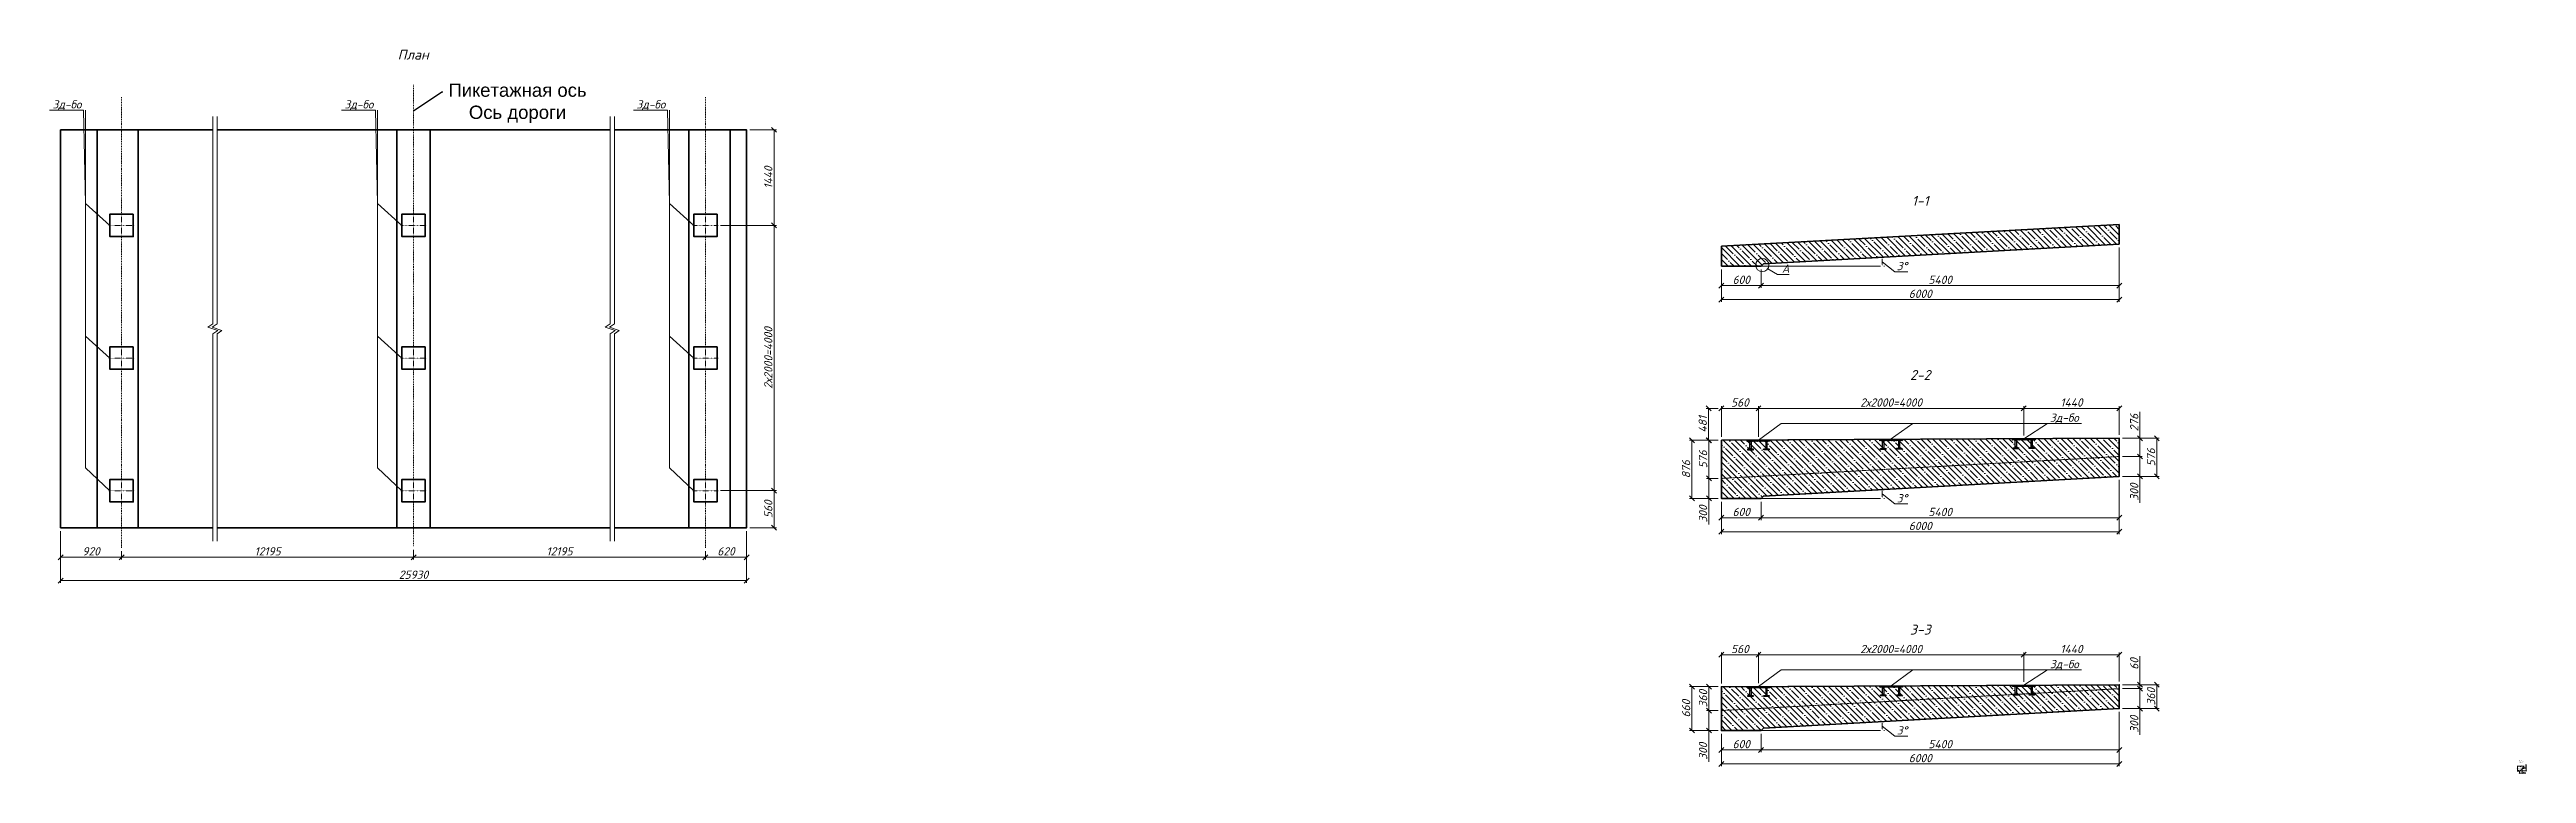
# Model space of a CAD drawing. Header units: millimetres. Extents: x -2273229 to 69798, y -750941 to 41219.
# Drawn here: x 31259 to 68611, y 13207 to 24120 of the extents above; entities that cross this region are included whole.
import ezdxf
from ezdxf import colors
from ezdxf.entities.mleader import LeaderData, LeaderLine
from ezdxf.math import Vec2, Vec3

# ---------------------------------------------------------------- set-up
doc = ezdxf.new("R2010")
doc.units = ezdxf.units.MM
doc.set_wipeout_variables(frame=1)
doc.linetypes.add('DASHDOT', pattern=[25.4, 12.7, -6.35, 0, -6.35])
doc.linetypes.add('DASHED', pattern=[19.05, 12.7, -6.35])
for name, color, linetype, lineweight in [('$ Слои конструкции $', 7, 'Continuous', 35), ('$Выноски', 5, 'Continuous', 13), ('$Оси', 1, 'DASHDOT', 13), ('$Пунктир', 3, 'DASHED', 13), ('$Размеры', 5, 'Continuous', 13), ('$Слои конструкции', 7, 'Continuous', 35), ('$Тонкие', 8, 'Continuous', 13)]:
    doc.layers.add(name, color=color, linetype=linetype, lineweight=lineweight)
doc.styles.add('@ТРАНСПРОЕКТ', font='isocpeur.ttf', dxfattribs={"oblique": 15})
doc.styles.get("Standard").update_dxf_attribs({"font": 'arial.ttf'})
doc.styles.add('ТРАНСПРОЕКТ', font='isocpeur.ttf', dxfattribs={"oblique": 15, "height": 2.5})
doc.dimstyles.new('@TN  1-5', dxfattribs={"dimscale": 5, "dimtxt": 2.5, "dimasz": 1.5, "dimexe": 0.7, "dimexo": 1, "dimgap": 0.5, "dimtad": 1, "dimdec": 0, "dimzin": 0, "dimdsep": 46, "dimtxsty": '@ТРАНСПРОЕКТ', "dimblk": 'OBLIQUE', "dimcen": 0, "dimclrd": 256, "dimclre": 256, "dimclrt": 256, "dimaunit": 1, "dimadec": 3, "dimazin": 0, "dimtfac": 1, "dimtdec": 0, "dimtofl": 0, "dimtmove": 0, "dimatfit": 3, "dimfxl": 1, "dimtolj": 1, "dimtzin": 0, "dimlwd": 13, "dimlwe": 13, "dimarcsym": 0})
doc.dimstyles.new('@TN  1-50', dxfattribs={"dimscale": 50, "dimtxt": 2.5, "dimasz": 1.5, "dimexe": 0.7, "dimexo": 1, "dimgap": 0.5, "dimtad": 1, "dimdec": 0, "dimzin": 0, "dimdsep": 46, "dimtxsty": '@ТРАНСПРОЕКТ', "dimblk": 'OBLIQUE', "dimcen": 0, "dimclrd": 5, "dimclre": 5, "dimclrt": 5, "dimaunit": 1, "dimadec": 3, "dimazin": 0, "dimtfac": 1, "dimtdec": 0, "dimtofl": 0, "dimtmove": 0, "dimatfit": 3, "dimfxl": 1, "dimtolj": 1, "dimtzin": 0, "dimlwd": 13, "dimlwe": 13, "dimarcsym": 0})
pattern_1 = [(135, (-2273229.15, -750941.33), (-88.3883476, -88.3883476), []), (135, (-2273229.15, -750852.94), (-88.3883476, -88.3883476), [156.25, -31.25, 0, -31.25])]

msp = doc.modelspace()

# ---------------------------------------------------------------- texts
at = {"layer": '$Выноски', "attachment_point": 5, "style": '@ТРАНСПРОЕКТ'}
for s, width, insert, char_height in [('План', 3776.125, (36742.7, 24044.2), 150), ('1-1', 1423.914, (59469.2, 21838.8), 150), ('2-2', 1423.914, (59469.2, 19213.7), 150), ('3-3', 1423.914, (59469.2, 15375.4), 150), ('Узел А\\PМ1:5', 345.17, (68527.8, 13384.6), 15)]:
    msp.add_mtext_dynamic_manual_height_columns(s, width=width, gutter_width=12.5, heights=[0], dxfattribs=dict(at, insert=insert, char_height=char_height))

# ---------------------------------------------------------------- blocks, each defined once
blk = doc.blocks.new('_Oblique')
at = {"color": 0, "linetype": 'ByBlock', "lineweight": -2}
blk.add_line((-0.5, -0.5), (0.5, 0.5), dxfattribs=at)
blk = doc.blocks.new('*D105')
at = {"layer": '$Размеры', "color": 5, "linetype": 'Continuous', "lineweight": 13, "transparency": 16777216}
for p, q in [((56420, 14155), (56247, 14155)), ((56420, 13854), (56247, 13854)), ((56282, 14155), (56282, 13854)), ((56282, 13854), (56282, 13380))]:
    blk.add_line(p, q, dxfattribs=at)
at = {"layer": 'Defpoints', "color": 0, "transparency": 16777216}
for p in [(56282, 14155), (56470, 14155), (56470, 13854)]:
    blk.add_point(p, dxfattribs=at)
at = {"layer": '$Размеры', "color": 5, "lineweight": 13, "transparency": 16777216, "xscale": 75, "yscale": 75, "zscale": 75}
for p, rotation in [((56282, 14155), 90), ((56282, 13854), 270)]:
    blk.add_blockref('_Oblique', p, dxfattribs=dict(at, rotation=rotation))
at = {"layer": '$Размеры', "color": 5, "transparency": 16777216, "insert": (56194, 13541), "char_height": 125, "attachment_point": 5, "rotation": 90, "style": '@ТРАНСПРОЕКТ'}
blk.add_mtext('\\A1;300', dxfattribs=at)
blk = doc.blocks.new('*D106')
at = {"layer": '$Размеры', "color": 5, "linetype": 'Continuous', "lineweight": 13, "transparency": 16777216}
for p, q in [((56420, 14515), (56247, 14515)), ((56282, 14515), (56282, 14155)), ((56420, 14155), (56247, 14155))]:
    blk.add_line(p, q, dxfattribs=at)
at = {"layer": 'Defpoints', "color": 0, "transparency": 16777216}
for p in [(56470, 14515), (56282, 14155), (56470, 14155)]:
    blk.add_point(p, dxfattribs=at)
at = {"layer": '$Размеры', "color": 5, "lineweight": 13, "transparency": 16777216, "xscale": 75, "yscale": 75, "zscale": 75}
for p, rotation in [((56282, 14515), 90), ((56282, 14155), 270)]:
    blk.add_blockref('_Oblique', p, dxfattribs=dict(at, rotation=rotation))
at = {"layer": '$Размеры', "color": 5, "transparency": 16777216, "insert": (56194, 14335), "char_height": 125, "attachment_point": 5, "rotation": 90, "style": '@ТРАНСПРОЕКТ'}
blk.add_mtext('\\A1;360', dxfattribs=at)
blk = doc.blocks.new('*D107')
at = {"layer": '$Размеры', "color": 5, "linetype": 'Continuous', "lineweight": 13, "transparency": 16777216}
for p, q in [((62520, 14485), (62818, 14485)), ((62783, 14485), (62783, 14184)), ((62520, 14184), (62818, 14184)), ((62783, 14184), (62783, 13788))]:
    blk.add_line(p, q, dxfattribs=at)
at = {"layer": 'Defpoints', "color": 0, "transparency": 16777216}
for p in [(62470, 14485), (62783, 14485), (62470, 14184)]:
    blk.add_point(p, dxfattribs=at)
at = {"layer": '$Размеры', "color": 5, "lineweight": 13, "transparency": 16777216, "xscale": 75, "yscale": 75, "zscale": 75}
for p, rotation in [((62783, 14485), 90), ((62783, 14184), 270)]:
    blk.add_blockref('_Oblique', p, dxfattribs=dict(at, rotation=rotation))
at = {"layer": '$Размеры', "color": 5, "transparency": 16777216, "insert": (62696, 13949), "char_height": 125, "attachment_point": 5, "rotation": 90, "style": '@ТРАНСПРОЕКТ'}
blk.add_mtext('\\A1;300', dxfattribs=at)
blk = doc.blocks.new('*D108')
at = {"layer": '$Размеры', "color": 5, "linetype": 'Continuous', "lineweight": 13, "transparency": 16777216}
for p, q in [((62783, 14545), (62783, 14974)), ((62520, 14545), (62818, 14545)), ((62520, 14485), (62818, 14485)), ((62783, 14485), (62783, 14545))]:
    blk.add_line(p, q, dxfattribs=at)
at = {"layer": 'Defpoints', "color": 0, "transparency": 16777216}
for p in [(62470, 14545), (62470, 14485), (62783, 14485)]:
    blk.add_point(p, dxfattribs=at)
at = {"layer": '$Размеры', "color": 5, "lineweight": 13, "transparency": 16777216, "xscale": 75, "yscale": 75, "zscale": 75}
for p, rotation in [((62783, 14545), 90), ((62783, 14485), 270)]:
    blk.add_blockref('_Oblique', p, dxfattribs=dict(at, rotation=rotation))
at = {"layer": '$Размеры', "color": 5, "transparency": 16777216, "insert": (62696, 14858), "char_height": 125, "attachment_point": 5, "rotation": 90, "style": '@ТРАНСПРОЕКТ'}
blk.add_mtext('\\A1;60', dxfattribs=at)
blk = doc.blocks.new('*D123')
at = {"layer": '$Размеры', "color": 5, "linetype": 'Continuous', "lineweight": 13, "transparency": 16777216}
for p, q in [((56470, 13804), (56470, 13526)), ((56470, 13561), (57070, 13561)), ((57070, 13804), (57070, 13526))]:
    blk.add_line(p, q, dxfattribs=at)
at = {"layer": 'Defpoints', "color": 0, "transparency": 16777216}
for p in [(56470, 13854), (57070, 13854), (57070, 13561)]:
    blk.add_point(p, dxfattribs=at)
at = {"layer": '$Размеры', "color": 5, "lineweight": 13, "transparency": 16777216, "xscale": 75, "yscale": 75, "zscale": 75, "rotation": 180}
blk.add_blockref('_Oblique', (56470, 13561), dxfattribs=at)
at = {"layer": '$Размеры', "color": 5, "lineweight": 13, "transparency": 16777216, "xscale": 75, "yscale": 75, "zscale": 75}
blk.add_blockref('_Oblique', (57070, 13561), dxfattribs=at)
at = {"layer": '$Размеры', "color": 5, "transparency": 16777216, "insert": (56770, 13649), "char_height": 125, "attachment_point": 5, "style": '@ТРАНСПРОЕКТ'}
blk.add_mtext('\\A1;600', dxfattribs=at)
blk = doc.blocks.new('*D124')
at = {"layer": '$Размеры', "color": 5, "linetype": 'Continuous', "lineweight": 13, "transparency": 16777216}
for p, q in [((62470, 14134), (62470, 13526)), ((57070, 13804), (57070, 13526)), ((57070, 13561), (62470, 13561))]:
    blk.add_line(p, q, dxfattribs=at)
at = {"layer": 'Defpoints', "color": 0, "transparency": 16777216}
for p in [(57070, 13854), (62470, 14184), (62470, 13561)]:
    blk.add_point(p, dxfattribs=at)
at = {"layer": '$Размеры', "color": 5, "lineweight": 13, "transparency": 16777216, "xscale": 75, "yscale": 75, "zscale": 75, "rotation": 180}
blk.add_blockref('_Oblique', (57070, 13561), dxfattribs=at)
at = {"layer": '$Размеры', "color": 5, "lineweight": 13, "transparency": 16777216, "xscale": 75, "yscale": 75, "zscale": 75}
blk.add_blockref('_Oblique', (62470, 13561), dxfattribs=at)
at = {"layer": '$Размеры', "color": 5, "transparency": 16777216, "insert": (59770, 13649), "char_height": 125, "attachment_point": 5, "style": '@ТРАНСПРОЕКТ'}
blk.add_mtext('\\A1;5400', dxfattribs=at)
blk = doc.blocks.new('*D125')
at = {"layer": '$Размеры', "color": 5, "linetype": 'Continuous', "lineweight": 13, "transparency": 16777216}
for p, q in [((62470, 14134), (62470, 13316)), ((56470, 13804), (56470, 13316)), ((56470, 13351), (62470, 13351))]:
    blk.add_line(p, q, dxfattribs=at)
at = {"layer": 'Defpoints', "color": 0, "transparency": 16777216}
for p in [(56470, 13854), (62470, 14184), (62470, 13351)]:
    blk.add_point(p, dxfattribs=at)
at = {"layer": '$Размеры', "color": 5, "lineweight": 13, "transparency": 16777216, "xscale": 75, "yscale": 75, "zscale": 75, "rotation": 180}
blk.add_blockref('_Oblique', (56470, 13351), dxfattribs=at)
at = {"layer": '$Размеры', "color": 5, "lineweight": 13, "transparency": 16777216, "xscale": 75, "yscale": 75, "zscale": 75}
blk.add_blockref('_Oblique', (62470, 13351), dxfattribs=at)
at = {"layer": '$Размеры', "color": 5, "transparency": 16777216, "insert": (59470, 13438), "char_height": 125, "attachment_point": 5, "style": '@ТРАНСПРОЕКТ'}
blk.add_mtext('\\A1;6000', dxfattribs=at)
blk = doc.blocks.new('*D127')
at = {"layer": '$Размеры', "linetype": 'Continuous', "lineweight": 13, "transparency": 16777216}
for p, q in [((68505, 13240), (68505, 13207)), ((68505, 13210), (68545, 13210)), ((68545, 13280), (68545, 13207)), ((68545, 13210), (68603, 13210))]:
    blk.add_line(p, q, dxfattribs=at)
at = {"layer": 'Defpoints', "color": 0, "transparency": 16777216}
for p in [(68505, 13245), (68505, 13210), (68545, 13285)]:
    blk.add_point(p, dxfattribs=at)
at = {"layer": '$Размеры', "lineweight": 13, "transparency": 16777216, "xscale": 7.5, "yscale": 7.5, "zscale": 7.5, "rotation": 180}
blk.add_blockref('_Oblique', (68505, 13210), dxfattribs=at)
at = {"layer": '$Размеры', "lineweight": 13, "transparency": 16777216, "xscale": 7.5, "yscale": 7.5, "zscale": 7.5}
blk.add_blockref('_Oblique', (68545, 13210), dxfattribs=at)
at = {"layer": '$Размеры', "transparency": 16777216, "insert": (68578, 13220), "char_height": 12.5, "attachment_point": 5, "style": '@ТРАНСПРОЕКТ'}
blk.add_mtext('\\A1;35(28)', dxfattribs=at)
blk = doc.blocks.new('*D128')
at = {"layer": '$Размеры', "linetype": 'Continuous', "lineweight": 13, "transparency": 16777216}
for p, q in [((68510, 13245), (68611, 13245)), ((68550, 13285), (68611, 13285)), ((68607, 13285), (68607, 13343)), ((68607, 13245), (68607, 13285))]:
    blk.add_line(p, q, dxfattribs=at)
at = {"layer": 'Defpoints', "color": 0, "transparency": 16777216}
for p in [(68505, 13245), (68545, 13285), (68607, 13285)]:
    blk.add_point(p, dxfattribs=at)
at = {"layer": '$Размеры', "lineweight": 13, "transparency": 16777216, "xscale": 7.5, "yscale": 7.5, "zscale": 7.5}
for p, rotation in [((68607, 13285), 90), ((68607, 13245), 270)]:
    blk.add_blockref('_Oblique', p, dxfattribs=dict(at, rotation=rotation))
at = {"layer": '$Размеры', "transparency": 16777216, "insert": (68597, 13318), "char_height": 12.5, "attachment_point": 5, "rotation": 90, "style": '@ТРАНСПРОЕКТ'}
blk.add_mtext('\\A1;35(28)', dxfattribs=at)
blk = doc.blocks.new('ыргх')
h = blk.add_hatch()
h.set_pattern_fill('ANSI32', color=256, scale=50, angle=-90)
h.set_pattern_definition([(315, (-3155349.951, -724303.105), (13.25825215, 13.25825215), []), (315, (-3155349.951, -724311.943), (13.25825215, 13.25825215), [])])
h.paths.add_polyline_path([(170, 0), (-170, 0), (-170, -20), (170, -20)])
at = {"layer": '$Пунктир'}
for points in [[(-131, 0), (-109, 0), (-109, -20), (-131, -20)], [(109, 0), (131, 0), (131, -20), (109, -20)]]:
    blk.add_lwpolyline(points, close=True, dxfattribs=at)
at = {"ltscale": 0.25}
for points in [[(-170, 0), (170, 0), (170, -20), (-170, -20)], [(-160, -134), (-80, -134), (-80, -150), (-160, -150)], [(-131, -134), (-131, -20), (-109, -20), (-109, -134)], [(80, -134), (160, -134), (160, -150), (80, -150)], [(131, -134), (131, -20), (109, -20), (109, -134)]]:
    blk.add_lwpolyline(points, close=True, dxfattribs=at)
blk = doc.blocks.new('*D145')
at = {"layer": '$Размеры', "color": 5, "linetype": 'Continuous', "lineweight": 13, "transparency": 16777216}
for p, q in [((56420, 14515), (55990, 14515)), ((56025, 13854), (56025, 14515)), ((56420, 13854), (55990, 13854))]:
    blk.add_line(p, q, dxfattribs=at)
at = {"layer": 'Defpoints', "color": 0, "transparency": 16777216}
for p in [(56025, 14515), (56470, 14515), (56470, 13854)]:
    blk.add_point(p, dxfattribs=at)
at = {"layer": '$Размеры', "color": 5, "lineweight": 13, "transparency": 16777216, "xscale": 75, "yscale": 75, "zscale": 75}
for p, rotation in [((56025, 14515), 90), ((56025, 13854), 270)]:
    blk.add_blockref('_Oblique', p, dxfattribs=dict(at, rotation=rotation))
at = {"layer": '$Размеры', "color": 5, "transparency": 16777216, "insert": (55938, 14184), "char_height": 125, "attachment_point": 5, "rotation": 90, "style": '@ТРАНСПРОЕКТ'}
blk.add_mtext('\\A1;660', dxfattribs=at)
blk = doc.blocks.new('*D146')
at = {"layer": '$Размеры', "color": 5, "linetype": 'Continuous', "lineweight": 13, "transparency": 16777216}
for p, q in [((62518, 14545), (63072, 14545)), ((63037, 14184), (63037, 14545)), ((62520, 14184), (63072, 14184))]:
    blk.add_line(p, q, dxfattribs=at)
at = {"layer": 'Defpoints', "color": 0, "transparency": 16777216}
for p in [(62468, 14545), (63037, 14545), (62470, 14184)]:
    blk.add_point(p, dxfattribs=at)
at = {"layer": '$Размеры', "color": 5, "lineweight": 13, "transparency": 16777216, "xscale": 75, "yscale": 75, "zscale": 75}
for p, rotation in [((63037, 14545), 90), ((63037, 14184), 270)]:
    blk.add_blockref('_Oblique', p, dxfattribs=dict(at, rotation=rotation))
at = {"layer": '$Размеры', "color": 5, "transparency": 16777216, "insert": (62950, 14364), "char_height": 125, "attachment_point": 5, "rotation": 90, "style": '@ТРАНСПРОЕКТ'}
blk.add_mtext('\\A1;360', dxfattribs=at)
blk = doc.blocks.new('*D148')
at = {"layer": '$Размеры', "color": 5, "linetype": 'Continuous', "lineweight": 13, "transparency": 16777216}
for p, q in [((56470, 14565), (56470, 15031)), ((56470, 14996), (57030, 14996)), ((57030, 14567), (57030, 15031))]:
    blk.add_line(p, q, dxfattribs=at)
at = {"layer": 'Defpoints', "color": 0, "transparency": 16777216}
for p in [(57030, 14996), (56470, 14515), (57030, 14517)]:
    blk.add_point(p, dxfattribs=at)
at = {"layer": '$Размеры', "color": 5, "lineweight": 13, "transparency": 16777216, "xscale": 75, "yscale": 75, "zscale": 75, "rotation": 180}
blk.add_blockref('_Oblique', (56470, 14996), dxfattribs=at)
at = {"layer": '$Размеры', "color": 5, "lineweight": 13, "transparency": 16777216, "xscale": 75, "yscale": 75, "zscale": 75}
blk.add_blockref('_Oblique', (57030, 14996), dxfattribs=at)
at = {"layer": '$Размеры', "color": 5, "transparency": 16777216, "insert": (56750, 15083), "char_height": 125, "attachment_point": 5, "style": '@ТРАНСПРОЕКТ'}
blk.add_mtext('\\A1;560', dxfattribs=at)
blk = doc.blocks.new('*D149')
at = {"layer": '$Размеры', "color": 5, "linetype": 'Continuous', "lineweight": 13, "transparency": 16777216}
for p, q in [((57030, 14567), (57030, 15031)), ((57030, 14996), (61030, 14996)), ((61030, 14587), (61030, 15031))]:
    blk.add_line(p, q, dxfattribs=at)
at = {"layer": 'Defpoints', "color": 0, "transparency": 16777216}
for p in [(61030, 14996), (57030, 14517), (61030, 14537)]:
    blk.add_point(p, dxfattribs=at)
at = {"layer": '$Размеры', "color": 5, "lineweight": 13, "transparency": 16777216, "xscale": 75, "yscale": 75, "zscale": 75, "rotation": 180}
blk.add_blockref('_Oblique', (57030, 14996), dxfattribs=at)
at = {"layer": '$Размеры', "color": 5, "lineweight": 13, "transparency": 16777216, "xscale": 75, "yscale": 75, "zscale": 75}
blk.add_blockref('_Oblique', (61030, 14996), dxfattribs=at)
at = {"layer": '$Размеры', "color": 5, "transparency": 16777216, "insert": (59030, 15083), "char_height": 125, "attachment_point": 5, "style": '@ТРАНСПРОЕКТ'}
blk.add_mtext('\\A1;2х2000=4000', dxfattribs=at)
blk = doc.blocks.new('*D150')
at = {"layer": '$Размеры', "color": 5, "linetype": 'Continuous', "lineweight": 13, "transparency": 16777216}
for p, q in [((61030, 14587), (61030, 15031)), ((61030, 14996), (62470, 14996)), ((62470, 14595), (62470, 15031))]:
    blk.add_line(p, q, dxfattribs=at)
at = {"layer": 'Defpoints', "color": 0, "transparency": 16777216}
for p in [(62470, 14996), (61030, 14537), (62470, 14545)]:
    blk.add_point(p, dxfattribs=at)
at = {"layer": '$Размеры', "color": 5, "lineweight": 13, "transparency": 16777216, "xscale": 75, "yscale": 75, "zscale": 75, "rotation": 180}
blk.add_blockref('_Oblique', (61030, 14996), dxfattribs=at)
at = {"layer": '$Размеры', "color": 5, "lineweight": 13, "transparency": 16777216, "xscale": 75, "yscale": 75, "zscale": 75}
blk.add_blockref('_Oblique', (62470, 14996), dxfattribs=at)
at = {"layer": '$Размеры', "color": 5, "transparency": 16777216, "insert": (61750, 15083), "char_height": 125, "attachment_point": 5, "style": '@ТРАНСПРОЕКТ'}
blk.add_mtext('\\A1;1440', dxfattribs=at)
blk = doc.blocks.new('_NONE')
blk = doc.blocks.new('*D162')
at = {"layer": '$Размеры', "color": 5, "linetype": 'Continuous', "lineweight": 13, "transparency": 16777216}
for p, q in [((58895, 13921), (59085, 13769)), ((58920, 13854), (58931, 13854)), ((59085, 13769), (59281, 13769))]:
    blk.add_line(p, q, dxfattribs=at)
blk.add_arc((56470, 13854), 2426, 0.5905, 2.5576, dxfattribs=at)
at = {"layer": '$Размеры', "color": 5, "transparency": 16777216}
for points in [[(58889, 13962), (58897, 13963), (58892, 13987)], [(58900, 13879), (58891, 13879), (58896, 13854)]]:
    blk.add_solid(points, dxfattribs=at)
at = {"layer": 'Defpoints', "color": 0, "transparency": 16777216}
for p in [(57070, 13854), (57105, 13889), (58870, 13854), (58894, 13943), (62470, 14184)]:
    blk.add_point(p, dxfattribs=at)
at = {"layer": '$Размеры', "color": 5, "transparency": 16777216, "insert": (59195, 13856), "char_height": 125, "attachment_point": 5, "style": '@ТРАНСПРОЕКТ'}
blk.add_mtext('\\A1;3°', dxfattribs=at)
blk = doc.blocks.new('*D102')
at = {"layer": '$Выноски', "color": 5, "linetype": 'Continuous', "lineweight": 13, "transparency": 16777216}
for p, q in [((31425, 16860), (31425, 16080)), ((41770, 16860), (41770, 16080)), ((31425, 16115), (41770, 16115))]:
    blk.add_line(p, q, dxfattribs=at)
at = {"layer": 'Defpoints', "color": 0, "transparency": 16777216}
for p in [(31425, 16910), (41770, 16910), (41770, 16115)]:
    blk.add_point(p, dxfattribs=at)
at = {"layer": '$Выноски', "color": 5, "lineweight": 13, "transparency": 16777216, "xscale": 75, "yscale": 75, "zscale": 75, "rotation": 180}
blk.add_blockref('_Oblique', (31425, 16115), dxfattribs=at)
at = {"layer": '$Выноски', "color": 5, "lineweight": 13, "transparency": 16777216, "xscale": 75, "yscale": 75, "zscale": 75}
blk.add_blockref('_Oblique', (41770, 16115), dxfattribs=at)
at = {"layer": '$Выноски', "color": 5, "transparency": 16777216, "insert": (36748, 16203), "char_height": 125, "attachment_point": 5, "style": '@ТРАНСПРОЕКТ'}
blk.add_mtext('\\A1;25930\\P', dxfattribs=at)
blk = doc.blocks.new('*D103')
at = {"layer": '$Размеры', "color": 5, "linetype": 'Continuous', "lineweight": 13, "transparency": 16777216}
for p, q in [((56420, 17655), (56247, 17655)), ((56282, 17655), (56282, 17354)), ((56420, 17354), (56247, 17354)), ((56282, 17354), (56282, 16958))]:
    blk.add_line(p, q, dxfattribs=at)
at = {"layer": 'Defpoints', "color": 0, "transparency": 16777216}
for p in [(56282, 17655), (56470, 17655), (56470, 17354)]:
    blk.add_point(p, dxfattribs=at)
at = {"layer": '$Размеры', "color": 5, "lineweight": 13, "transparency": 16777216, "xscale": 75, "yscale": 75, "zscale": 75}
for p, rotation in [((56282, 17655), 90), ((56282, 17354), 270)]:
    blk.add_blockref('_Oblique', p, dxfattribs=dict(at, rotation=rotation))
at = {"layer": '$Размеры', "color": 5, "transparency": 16777216, "insert": (56194, 17119), "char_height": 125, "attachment_point": 5, "rotation": 90, "style": '@ТРАНСПРОЕКТ'}
blk.add_mtext('\\A1;300', dxfattribs=at)
blk = doc.blocks.new('*D104')
at = {"layer": '$Размеры', "color": 5, "linetype": 'Continuous', "lineweight": 13, "transparency": 16777216}
for p, q in [((56420, 18230), (56247, 18230)), ((56282, 17655), (56282, 18230)), ((56420, 17655), (56247, 17655))]:
    blk.add_line(p, q, dxfattribs=at)
at = {"layer": 'Defpoints', "color": 0, "transparency": 16777216}
for p in [(56282, 18230), (56470, 18230), (56470, 17655)]:
    blk.add_point(p, dxfattribs=at)
at = {"layer": '$Размеры', "color": 5, "lineweight": 13, "transparency": 16777216, "xscale": 75, "yscale": 75, "zscale": 75}
for p, rotation in [((56282, 18230), 90), ((56282, 17655), 270)]:
    blk.add_blockref('_Oblique', p, dxfattribs=dict(at, rotation=rotation))
at = {"layer": '$Размеры', "color": 5, "transparency": 16777216, "insert": (56194, 17942), "char_height": 125, "attachment_point": 5, "rotation": 90, "style": '@ТРАНСПРОЕКТ'}
blk.add_mtext('\\A1;576', dxfattribs=at)
blk = doc.blocks.new('*D109')
at = {"layer": '$Размеры', "color": 5, "linetype": 'Continuous', "lineweight": 13, "transparency": 16777216}
for p, q in [((62520, 17985), (62818, 17985)), ((62783, 17985), (62783, 17684)), ((62520, 17684), (62818, 17684)), ((62783, 17684), (62783, 17288))]:
    blk.add_line(p, q, dxfattribs=at)
at = {"layer": 'Defpoints', "color": 0, "transparency": 16777216}
for p in [(62470, 17985), (62470, 17684), (62783, 17684)]:
    blk.add_point(p, dxfattribs=at)
at = {"layer": '$Размеры', "color": 5, "lineweight": 13, "transparency": 16777216, "xscale": 75, "yscale": 75, "zscale": 75}
for p, rotation in [((62783, 17985), 90), ((62783, 17684), 270)]:
    blk.add_blockref('_Oblique', p, dxfattribs=dict(at, rotation=rotation))
at = {"layer": '$Размеры', "color": 5, "transparency": 16777216, "insert": (62696, 17449), "char_height": 125, "attachment_point": 5, "rotation": 90, "style": '@ТРАНСПРОЕКТ'}
blk.add_mtext('\\A1;300', dxfattribs=at)
blk = doc.blocks.new('*D110')
at = {"layer": '$Размеры', "color": 5, "linetype": 'Continuous', "lineweight": 13, "transparency": 16777216}
for p, q in [((62783, 18260), (62783, 18656)), ((62520, 18260), (62818, 18260)), ((62520, 17985), (62818, 17985)), ((62783, 17985), (62783, 18260))]:
    blk.add_line(p, q, dxfattribs=at)
at = {"layer": 'Defpoints', "color": 0, "transparency": 16777216}
for p in [(62470, 18260), (62470, 17985), (62783, 17985)]:
    blk.add_point(p, dxfattribs=at)
at = {"layer": '$Размеры', "color": 5, "lineweight": 13, "transparency": 16777216, "xscale": 75, "yscale": 75, "zscale": 75}
for p, rotation in [((62783, 18260), 90), ((62783, 17985), 270)]:
    blk.add_blockref('_Oblique', p, dxfattribs=dict(at, rotation=rotation))
at = {"layer": '$Размеры', "color": 5, "transparency": 16777216, "insert": (62696, 18496), "char_height": 125, "attachment_point": 5, "rotation": 90, "style": '@ТРАНСПРОЕКТ'}
blk.add_mtext('\\A1;276', dxfattribs=at)
blk = doc.blocks.new('Плита Бетон')
at = {"layer": '$Слои конструкции'}
for p, q in [((6000, 630), (0, 300)), ((6000, 330), (6000, 630)), ((0, 300), (0, 0)), ((0, 0), (600, 0)), ((635, 35), (6000, 330))]:
    blk.add_line(p, q, dxfattribs=at)
blk.add_lwpolyline([(600, 0), (635, 35)], dxfattribs=at)
blk = doc.blocks.new('*D129')
at = {"layer": '$Размеры', "color": 5, "linetype": 'Continuous', "lineweight": 13, "transparency": 16777216}
for p, q in [((62470, 17634), (62470, 17026)), ((57070, 17304), (57070, 17026)), ((57070, 17061), (62470, 17061))]:
    blk.add_line(p, q, dxfattribs=at)
at = {"layer": 'Defpoints', "color": 0, "transparency": 16777216}
for p in [(62470, 17684), (57070, 17354), (62470, 17061)]:
    blk.add_point(p, dxfattribs=at)
at = {"layer": '$Размеры', "color": 5, "lineweight": 13, "transparency": 16777216, "xscale": 75, "yscale": 75, "zscale": 75, "rotation": 180}
blk.add_blockref('_Oblique', (57070, 17061), dxfattribs=at)
at = {"layer": '$Размеры', "color": 5, "lineweight": 13, "transparency": 16777216, "xscale": 75, "yscale": 75, "zscale": 75}
blk.add_blockref('_Oblique', (62470, 17061), dxfattribs=at)
at = {"layer": '$Размеры', "color": 5, "transparency": 16777216, "insert": (59770, 17149), "char_height": 125, "attachment_point": 5, "style": '@ТРАНСПРОЕКТ'}
blk.add_mtext('\\A1;5400', dxfattribs=at)
blk = doc.blocks.new('*D130')
at = {"layer": '$Размеры', "color": 5, "linetype": 'Continuous', "lineweight": 13, "transparency": 16777216}
for p, q in [((62470, 21134), (62470, 20316)), ((56470, 20804), (56470, 20316)), ((56470, 20351), (62470, 20351))]:
    blk.add_line(p, q, dxfattribs=at)
at = {"layer": 'Defpoints', "color": 0, "transparency": 16777216}
for p in [(62470, 21184), (56470, 20854), (62470, 20351)]:
    blk.add_point(p, dxfattribs=at)
at = {"layer": '$Размеры', "color": 5, "lineweight": 13, "transparency": 16777216, "xscale": 75, "yscale": 75, "zscale": 75, "rotation": 180}
blk.add_blockref('_Oblique', (56470, 20351), dxfattribs=at)
at = {"layer": '$Размеры', "color": 5, "lineweight": 13, "transparency": 16777216, "xscale": 75, "yscale": 75, "zscale": 75}
blk.add_blockref('_Oblique', (62470, 20351), dxfattribs=at)
at = {"layer": '$Размеры', "color": 5, "transparency": 16777216, "insert": (59470, 20438), "char_height": 125, "attachment_point": 5, "style": '@ТРАНСПРОЕКТ'}
blk.add_mtext('\\A1;6000', dxfattribs=at)
blk = doc.blocks.new('*D131')
at = {"layer": '$Размеры', "color": 5, "linetype": 'Continuous', "lineweight": 13, "transparency": 16777216}
for p, q in [((56470, 17304), (56470, 17026)), ((57070, 17304), (57070, 17026)), ((56470, 17061), (57070, 17061))]:
    blk.add_line(p, q, dxfattribs=at)
at = {"layer": 'Defpoints', "color": 0, "transparency": 16777216}
for p in [(56470, 17354), (57070, 17354), (57070, 17061)]:
    blk.add_point(p, dxfattribs=at)
at = {"layer": '$Размеры', "color": 5, "lineweight": 13, "transparency": 16777216, "xscale": 75, "yscale": 75, "zscale": 75, "rotation": 180}
blk.add_blockref('_Oblique', (56470, 17061), dxfattribs=at)
at = {"layer": '$Размеры', "color": 5, "lineweight": 13, "transparency": 16777216, "xscale": 75, "yscale": 75, "zscale": 75}
blk.add_blockref('_Oblique', (57070, 17061), dxfattribs=at)
at = {"layer": '$Размеры', "color": 5, "transparency": 16777216, "insert": (56770, 17149), "char_height": 125, "attachment_point": 5, "style": '@ТРАНСПРОЕКТ'}
blk.add_mtext('\\A1;600', dxfattribs=at)
blk = doc.blocks.new('*D132')
at = {"layer": '$Размеры', "color": 5, "linetype": 'Continuous', "lineweight": 13, "transparency": 16777216}
for p, q in [((56470, 20804), (56470, 20526)), ((56470, 20561), (57070, 20561)), ((57070, 20804), (57070, 20526))]:
    blk.add_line(p, q, dxfattribs=at)
at = {"layer": 'Defpoints', "color": 0, "transparency": 16777216}
for p in [(56470, 20854), (57070, 20854), (57070, 20561)]:
    blk.add_point(p, dxfattribs=at)
at = {"layer": '$Размеры', "color": 5, "lineweight": 13, "transparency": 16777216, "xscale": 75, "yscale": 75, "zscale": 75, "rotation": 180}
blk.add_blockref('_Oblique', (56470, 20561), dxfattribs=at)
at = {"layer": '$Размеры', "color": 5, "lineweight": 13, "transparency": 16777216, "xscale": 75, "yscale": 75, "zscale": 75}
blk.add_blockref('_Oblique', (57070, 20561), dxfattribs=at)
at = {"layer": '$Размеры', "color": 5, "transparency": 16777216, "insert": (56770, 20649), "char_height": 125, "attachment_point": 5, "style": '@ТРАНСПРОЕКТ'}
blk.add_mtext('\\A1;600', dxfattribs=at)
blk = doc.blocks.new('*D133')
at = {"layer": '$Размеры', "color": 5, "linetype": 'Continuous', "lineweight": 13, "transparency": 16777216}
for p, q in [((62470, 17634), (62470, 16816)), ((56470, 17304), (56470, 16816)), ((56470, 16851), (62470, 16851))]:
    blk.add_line(p, q, dxfattribs=at)
at = {"layer": 'Defpoints', "color": 0, "transparency": 16777216}
for p in [(62470, 17684), (56470, 17354), (62470, 16851)]:
    blk.add_point(p, dxfattribs=at)
at = {"layer": '$Размеры', "color": 5, "lineweight": 13, "transparency": 16777216, "xscale": 75, "yscale": 75, "zscale": 75, "rotation": 180}
blk.add_blockref('_Oblique', (56470, 16851), dxfattribs=at)
at = {"layer": '$Размеры', "color": 5, "lineweight": 13, "transparency": 16777216, "xscale": 75, "yscale": 75, "zscale": 75}
blk.add_blockref('_Oblique', (62470, 16851), dxfattribs=at)
at = {"layer": '$Размеры', "color": 5, "transparency": 16777216, "insert": (59470, 16938), "char_height": 125, "attachment_point": 5, "style": '@ТРАНСПРОЕКТ'}
blk.add_mtext('\\A1;6000', dxfattribs=at)
blk = doc.blocks.new('*D134')
at = {"layer": '$Размеры', "color": 5, "linetype": 'Continuous', "lineweight": 13, "transparency": 16777216}
for p, q in [((62470, 21134), (62470, 20526)), ((57070, 20804), (57070, 20526)), ((57070, 20561), (62470, 20561))]:
    blk.add_line(p, q, dxfattribs=at)
at = {"layer": 'Defpoints', "color": 0, "transparency": 16777216}
for p in [(62470, 21184), (57070, 20854), (62470, 20561)]:
    blk.add_point(p, dxfattribs=at)
at = {"layer": '$Размеры', "color": 5, "lineweight": 13, "transparency": 16777216, "xscale": 75, "yscale": 75, "zscale": 75, "rotation": 180}
blk.add_blockref('_Oblique', (57070, 20561), dxfattribs=at)
at = {"layer": '$Размеры', "color": 5, "lineweight": 13, "transparency": 16777216, "xscale": 75, "yscale": 75, "zscale": 75}
blk.add_blockref('_Oblique', (62470, 20561), dxfattribs=at)
at = {"layer": '$Размеры', "color": 5, "transparency": 16777216, "insert": (59770, 20649), "char_height": 125, "attachment_point": 5, "style": '@ТРАНСПРОЕКТ'}
blk.add_mtext('\\A1;5400', dxfattribs=at)
blk = doc.blocks.new('*D137')
at = {"layer": '$Выноски', "color": 5, "linetype": 'Continuous', "lineweight": 13, "transparency": 16777216}
for p, q in [((31425, 16860), (31425, 16432)), ((31425, 16467), (32345, 16467)), ((32345, 16559), (32345, 16432))]:
    blk.add_line(p, q, dxfattribs=at)
at = {"layer": 'Defpoints', "color": 0, "transparency": 16777216}
for p in [(31425, 16910), (32345, 16609), (32345, 16467)]:
    blk.add_point(p, dxfattribs=at)
at = {"layer": '$Выноски', "color": 5, "lineweight": 13, "transparency": 16777216, "xscale": 75, "yscale": 75, "zscale": 75, "rotation": 180}
blk.add_blockref('_Oblique', (31425, 16467), dxfattribs=at)
at = {"layer": '$Выноски', "color": 5, "lineweight": 13, "transparency": 16777216, "xscale": 75, "yscale": 75, "zscale": 75}
blk.add_blockref('_Oblique', (32345, 16467), dxfattribs=at)
at = {"layer": '$Выноски', "color": 5, "transparency": 16777216, "insert": (31885, 16555), "char_height": 125, "attachment_point": 5, "style": '@ТРАНСПРОЕКТ'}
blk.add_mtext('\\A1;920', dxfattribs=at)
blk = doc.blocks.new('*D138')
at = {"layer": '$Выноски', "color": 5, "linetype": 'Continuous', "lineweight": 13, "transparency": 16777216}
for p, q in [((32345, 16559), (32345, 16432)), ((32345, 16467), (36748, 16467)), ((36748, 16578), (36748, 16432))]:
    blk.add_line(p, q, dxfattribs=at)
at = {"layer": 'Defpoints', "color": 0, "transparency": 16777216}
for p in [(32345, 16609), (36748, 16628), (36748, 16467)]:
    blk.add_point(p, dxfattribs=at)
at = {"layer": '$Выноски', "color": 5, "lineweight": 13, "transparency": 16777216, "xscale": 75, "yscale": 75, "zscale": 75, "rotation": 180}
blk.add_blockref('_Oblique', (32345, 16467), dxfattribs=at)
at = {"layer": '$Выноски', "color": 5, "lineweight": 13, "transparency": 16777216, "xscale": 75, "yscale": 75, "zscale": 75}
blk.add_blockref('_Oblique', (36748, 16467), dxfattribs=at)
at = {"layer": '$Выноски', "color": 5, "transparency": 16777216, "insert": (34547, 16555), "char_height": 125, "attachment_point": 5, "style": '@ТРАНСПРОЕКТ'}
blk.add_mtext('\\A1;12195', dxfattribs=at)
blk = doc.blocks.new('*D139')
at = {"layer": '$Выноски', "color": 5, "linetype": 'Continuous', "lineweight": 13, "transparency": 16777216}
for p, q in [((41770, 16860), (41770, 16432)), ((41150, 16559), (41150, 16432)), ((41150, 16467), (41770, 16467))]:
    blk.add_line(p, q, dxfattribs=at)
at = {"layer": 'Defpoints', "color": 0, "transparency": 16777216}
for p in [(41770, 16910), (41150, 16609), (41770, 16467)]:
    blk.add_point(p, dxfattribs=at)
at = {"layer": '$Выноски', "color": 5, "lineweight": 13, "transparency": 16777216, "xscale": 75, "yscale": 75, "zscale": 75, "rotation": 180}
blk.add_blockref('_Oblique', (41150, 16467), dxfattribs=at)
at = {"layer": '$Выноски', "color": 5, "lineweight": 13, "transparency": 16777216, "xscale": 75, "yscale": 75, "zscale": 75}
blk.add_blockref('_Oblique', (41770, 16467), dxfattribs=at)
at = {"layer": '$Выноски', "color": 5, "transparency": 16777216, "insert": (41460, 16555), "char_height": 125, "attachment_point": 5, "style": '@ТРАНСПРОЕКТ'}
blk.add_mtext('\\A1;620', dxfattribs=at)
blk = doc.blocks.new('*D140')
at = {"layer": '$Выноски', "color": 5, "linetype": 'Continuous', "lineweight": 13, "transparency": 16777216}
for p, q in [((36748, 16578), (36748, 16432)), ((41150, 16467), (36748, 16467)), ((41150, 16559), (41150, 16432))]:
    blk.add_line(p, q, dxfattribs=at)
at = {"layer": 'Defpoints', "color": 0, "transparency": 16777216}
for p in [(36748, 16628), (36748, 16467), (41150, 16609)]:
    blk.add_point(p, dxfattribs=at)
at = {"layer": '$Выноски', "color": 5, "lineweight": 13, "transparency": 16777216, "xscale": 75, "yscale": 75, "zscale": 75, "rotation": 180}
blk.add_blockref('_Oblique', (36748, 16467), dxfattribs=at)
at = {"layer": '$Выноски', "color": 5, "lineweight": 13, "transparency": 16777216, "xscale": 75, "yscale": 75, "zscale": 75}
blk.add_blockref('_Oblique', (41150, 16467), dxfattribs=at)
at = {"layer": '$Выноски', "color": 5, "transparency": 16777216, "insert": (38949, 16555), "char_height": 125, "attachment_point": 5, "style": '@ТРАНСПРОЕКТ'}
blk.add_mtext('\\A1;12195', dxfattribs=at)
blk = doc.blocks.new('A$C57DF1AEC')
blk.add_wipeout([(-175, 170), (175, 170), (175, -170), (-175, -170)]).dxf.layer = '$Тонкие'
at = {"layer": '$Оси', "ltscale": 0.2}
for points in [[(-190, 0), (190, 0)], [(0, -185), (0, 185)]]:
    blk.add_lwpolyline(points, dxfattribs=at)
at = {"layer": '$Слои конструкции'}
blk.add_lwpolyline([(175, 170), (175, -170), (-175, -170), (-175, 170)], close=True, dxfattribs=at)
blk = doc.blocks.new('*D141')
at = {"layer": '$Выноски', "color": 5, "linetype": 'Continuous', "lineweight": 13, "transparency": 16777216}
for p, q in [((41375, 17470), (42220, 17470)), ((42185, 17470), (42185, 16910)), ((41820, 16910), (42220, 16910))]:
    blk.add_line(p, q, dxfattribs=at)
at = {"layer": 'Defpoints', "color": 0, "transparency": 16777216}
for p in [(41325, 17470), (41770, 16910), (42185, 16910)]:
    blk.add_point(p, dxfattribs=at)
at = {"layer": '$Выноски', "color": 5, "lineweight": 13, "transparency": 16777216, "xscale": 75, "yscale": 75, "zscale": 75}
for p, rotation in [((42185, 17470), 90), ((42185, 16910), 270)]:
    blk.add_blockref('_Oblique', p, dxfattribs=dict(at, rotation=rotation))
at = {"layer": '$Выноски', "color": 5, "transparency": 16777216, "insert": (42098, 17190), "char_height": 125, "attachment_point": 5, "rotation": 90, "style": '@ТРАНСПРОЕКТ'}
blk.add_mtext('\\A1;560', dxfattribs=at)
blk = doc.blocks.new('*D142')
at = {"layer": '$Выноски', "color": 5, "linetype": 'Continuous', "lineweight": 13, "transparency": 16777216}
for p, q in [((41375, 21470), (42220, 21470)), ((42185, 17470), (42185, 21470)), ((41375, 17470), (42220, 17470))]:
    blk.add_line(p, q, dxfattribs=at)
at = {"layer": 'Defpoints', "color": 0, "transparency": 16777216}
for p in [(41325, 21470), (42185, 21470), (41325, 17470)]:
    blk.add_point(p, dxfattribs=at)
at = {"layer": '$Выноски', "color": 5, "lineweight": 13, "transparency": 16777216, "xscale": 75, "yscale": 75, "zscale": 75}
for p, rotation in [((42185, 21470), 90), ((42185, 17470), 270)]:
    blk.add_blockref('_Oblique', p, dxfattribs=dict(at, rotation=rotation))
at = {"layer": '$Выноски', "color": 5, "transparency": 16777216, "insert": (42098, 19470), "char_height": 125, "attachment_point": 5, "rotation": 90, "style": '@ТРАНСПРОЕКТ'}
blk.add_mtext('\\A1;2х2000=4000', dxfattribs=at)
blk = doc.blocks.new('*D143')
at = {"layer": '$Выноски', "color": 5, "linetype": 'Continuous', "lineweight": 13, "transparency": 16777216}
for p, q in [((41820, 22910), (42220, 22910)), ((42185, 21470), (42185, 22910)), ((41375, 21470), (42220, 21470))]:
    blk.add_line(p, q, dxfattribs=at)
at = {"layer": 'Defpoints', "color": 0, "transparency": 16777216}
for p in [(41770, 22910), (42185, 22910), (41325, 21470)]:
    blk.add_point(p, dxfattribs=at)
at = {"layer": '$Выноски', "color": 5, "lineweight": 13, "transparency": 16777216, "xscale": 75, "yscale": 75, "zscale": 75}
for p, rotation in [((42185, 22910), 90), ((42185, 21470), 270)]:
    blk.add_blockref('_Oblique', p, dxfattribs=dict(at, rotation=rotation))
at = {"layer": '$Выноски', "color": 5, "transparency": 16777216, "insert": (42098, 22190), "char_height": 125, "attachment_point": 5, "rotation": 90, "style": '@ТРАНСПРОЕКТ'}
blk.add_mtext('\\A1;1440', dxfattribs=at)
blk = doc.blocks.new('*D144')
at = {"layer": '$Размеры', "color": 5, "linetype": 'Continuous', "lineweight": 13, "transparency": 16777216}
for p, q in [((56420, 18230), (55990, 18230)), ((56025, 17354), (56025, 18230)), ((56420, 17354), (55990, 17354))]:
    blk.add_line(p, q, dxfattribs=at)
at = {"layer": 'Defpoints', "color": 0, "transparency": 16777216}
for p in [(56025, 18230), (56470, 18230), (56470, 17354)]:
    blk.add_point(p, dxfattribs=at)
at = {"layer": '$Размеры', "color": 5, "lineweight": 13, "transparency": 16777216, "xscale": 75, "yscale": 75, "zscale": 75}
for p, rotation in [((56025, 18230), 90), ((56025, 17354), 270)]:
    blk.add_blockref('_Oblique', p, dxfattribs=dict(at, rotation=rotation))
at = {"layer": '$Размеры', "color": 5, "transparency": 16777216, "insert": (55938, 17792), "char_height": 125, "attachment_point": 5, "rotation": 90, "style": '@ТРАНСПРОЕКТ'}
blk.add_mtext('\\A1;876', dxfattribs=at)
blk = doc.blocks.new('*D147')
at = {"layer": '$Размеры', "color": 5, "linetype": 'Continuous', "lineweight": 13, "transparency": 16777216}
for p, q in [((62517, 18260), (63072, 18260)), ((63037, 17684), (63037, 18260)), ((62520, 17684), (63072, 17684))]:
    blk.add_line(p, q, dxfattribs=at)
at = {"layer": 'Defpoints', "color": 0, "transparency": 16777216}
for p in [(62467, 18260), (63037, 18260), (62470, 17684)]:
    blk.add_point(p, dxfattribs=at)
at = {"layer": '$Размеры', "color": 5, "lineweight": 13, "transparency": 16777216, "xscale": 75, "yscale": 75, "zscale": 75}
for p, rotation in [((63037, 18260), 90), ((63037, 17684), 270)]:
    blk.add_blockref('_Oblique', p, dxfattribs=dict(at, rotation=rotation))
at = {"layer": '$Размеры', "color": 5, "transparency": 16777216, "insert": (62950, 17972), "char_height": 125, "attachment_point": 5, "rotation": 90, "style": '@ТРАНСПРОЕКТ'}
blk.add_mtext('\\A1;576', dxfattribs=at)
blk = doc.blocks.new('*D151')
at = {"layer": '$Размеры', "color": 5, "linetype": 'Continuous', "lineweight": 13, "transparency": 16777216}
for p, q in [((56470, 18280), (56470, 18746)), ((56470, 18711), (57030, 18711)), ((57030, 18283), (57030, 18746))]:
    blk.add_line(p, q, dxfattribs=at)
at = {"layer": 'Defpoints', "color": 0, "transparency": 16777216}
for p in [(57030, 18711), (56470, 18230), (57030, 18233)]:
    blk.add_point(p, dxfattribs=at)
at = {"layer": '$Размеры', "color": 5, "lineweight": 13, "transparency": 16777216, "xscale": 75, "yscale": 75, "zscale": 75, "rotation": 180}
blk.add_blockref('_Oblique', (56470, 18711), dxfattribs=at)
at = {"layer": '$Размеры', "color": 5, "lineweight": 13, "transparency": 16777216, "xscale": 75, "yscale": 75, "zscale": 75}
blk.add_blockref('_Oblique', (57030, 18711), dxfattribs=at)
at = {"layer": '$Размеры', "color": 5, "transparency": 16777216, "insert": (56750, 18799), "char_height": 125, "attachment_point": 5, "style": '@ТРАНСПРОЕКТ'}
blk.add_mtext('\\A1;560', dxfattribs=at)
blk = doc.blocks.new('*D152')
at = {"layer": '$Размеры', "color": 5, "linetype": 'Continuous', "lineweight": 13, "transparency": 16777216}
for p, q in [((57030, 18283), (57030, 18746)), ((57030, 18711), (61030, 18711)), ((61030, 18303), (61030, 18746))]:
    blk.add_line(p, q, dxfattribs=at)
at = {"layer": 'Defpoints', "color": 0, "transparency": 16777216}
for p in [(61030, 18711), (57030, 18233), (61030, 18253)]:
    blk.add_point(p, dxfattribs=at)
at = {"layer": '$Размеры', "color": 5, "lineweight": 13, "transparency": 16777216, "xscale": 75, "yscale": 75, "zscale": 75, "rotation": 180}
blk.add_blockref('_Oblique', (57030, 18711), dxfattribs=at)
at = {"layer": '$Размеры', "color": 5, "lineweight": 13, "transparency": 16777216, "xscale": 75, "yscale": 75, "zscale": 75}
blk.add_blockref('_Oblique', (61030, 18711), dxfattribs=at)
at = {"layer": '$Размеры', "color": 5, "transparency": 16777216, "insert": (59030, 18799), "char_height": 125, "attachment_point": 5, "style": '@ТРАНСПРОЕКТ'}
blk.add_mtext('\\A1;2х2000=4000', dxfattribs=at)
blk = doc.blocks.new('*D153')
at = {"layer": '$Размеры', "color": 5, "linetype": 'Continuous', "lineweight": 13, "transparency": 16777216}
for p, q in [((61030, 18303), (61030, 18746)), ((61030, 18711), (62470, 18711)), ((62470, 18310), (62470, 18746))]:
    blk.add_line(p, q, dxfattribs=at)
at = {"layer": 'Defpoints', "color": 0, "transparency": 16777216}
for p in [(62470, 18711), (61030, 18253), (62470, 18260)]:
    blk.add_point(p, dxfattribs=at)
at = {"layer": '$Размеры', "color": 5, "lineweight": 13, "transparency": 16777216, "xscale": 75, "yscale": 75, "zscale": 75, "rotation": 180}
blk.add_blockref('_Oblique', (61030, 18711), dxfattribs=at)
at = {"layer": '$Размеры', "color": 5, "lineweight": 13, "transparency": 16777216, "xscale": 75, "yscale": 75, "zscale": 75}
blk.add_blockref('_Oblique', (62470, 18711), dxfattribs=at)
at = {"layer": '$Размеры', "color": 5, "transparency": 16777216, "insert": (61750, 18799), "char_height": 125, "attachment_point": 5, "style": '@ТРАНСПРОЕКТ'}
blk.add_mtext('\\A1;1440', dxfattribs=at)
blk = doc.blocks.new('*D154')
at = {"layer": '$Размеры', "color": 5, "linetype": 'Continuous', "lineweight": 13, "transparency": 16777216}
for p, q in [((56420, 18711), (56242, 18711)), ((56277, 18230), (56277, 18711)), ((56420, 18230), (56242, 18230))]:
    blk.add_line(p, q, dxfattribs=at)
at = {"layer": 'Defpoints', "color": 0, "transparency": 16777216}
for p in [(56277, 18711), (56470, 18711), (56470, 18230)]:
    blk.add_point(p, dxfattribs=at)
at = {"layer": '$Размеры', "color": 5, "lineweight": 13, "transparency": 16777216, "xscale": 75, "yscale": 75, "zscale": 75}
for p, rotation in [((56277, 18711), 90), ((56277, 18230), 270)]:
    blk.add_blockref('_Oblique', p, dxfattribs=dict(at, rotation=rotation))
at = {"layer": '$Размеры', "color": 5, "transparency": 16777216, "insert": (56189, 18471), "char_height": 125, "attachment_point": 5, "rotation": 90, "style": '@ТРАНСПРОЕКТ'}
blk.add_mtext('\\A1;481', dxfattribs=at)
blk = doc.blocks.new('*D160')
at = {"layer": '$Размеры', "color": 5, "linetype": 'Continuous', "lineweight": 13, "transparency": 16777216}
for p, q in [((58895, 20921), (59085, 20769)), ((58920, 20854), (58931, 20854)), ((59085, 20769), (59281, 20769))]:
    blk.add_line(p, q, dxfattribs=at)
blk.add_arc((56470, 20854), 2426, 0.5905, 2.5576, dxfattribs=at)
at = {"layer": '$Размеры', "color": 5, "transparency": 16777216}
for points in [[(58889, 20962), (58897, 20963), (58892, 20987)], [(58900, 20879), (58891, 20879), (58896, 20854)]]:
    blk.add_solid(points, dxfattribs=at)
at = {"layer": 'Defpoints', "color": 0, "transparency": 16777216}
for p in [(58894, 20943), (62470, 21184), (57070, 20854), (57105, 20889), (58870, 20854)]:
    blk.add_point(p, dxfattribs=at)
at = {"layer": '$Размеры', "color": 5, "transparency": 16777216, "insert": (59195, 20856), "char_height": 125, "attachment_point": 5, "style": '@ТРАНСПРОЕКТ'}
blk.add_mtext('\\A1;3°', dxfattribs=at)
blk = doc.blocks.new('*D161')
at = {"layer": '$Размеры', "color": 5, "linetype": 'Continuous', "lineweight": 13, "transparency": 16777216}
for p, q in [((58895, 17421), (59085, 17269)), ((58920, 17354), (58931, 17354)), ((59085, 17269), (59281, 17269))]:
    blk.add_line(p, q, dxfattribs=at)
blk.add_arc((56470, 17354), 2426, 0.5905, 2.5576, dxfattribs=at)
at = {"layer": '$Размеры', "color": 5, "transparency": 16777216}
for points in [[(58889, 17462), (58897, 17463), (58892, 17487)], [(58900, 17379), (58891, 17379), (58896, 17354)]]:
    blk.add_solid(points, dxfattribs=at)
at = {"layer": 'Defpoints', "color": 0, "transparency": 16777216}
for p in [(62470, 17684), (57070, 17354), (57105, 17389), (58870, 17354), (58894, 17443)]:
    blk.add_point(p, dxfattribs=at)
at = {"layer": '$Размеры', "color": 5, "transparency": 16777216, "insert": (59195, 17356), "char_height": 125, "attachment_point": 5, "style": '@ТРАНСПРОЕКТ'}
blk.add_mtext('\\A1;3°', dxfattribs=at)

# ---------------------------------------------------------------- dimensions: what is measured, and where the dimension line sits
at = {"layer": '$Выноски'}
dim = msp.add_linear_dim(base=(41770.3, 16115.3), p1=(31425.4, 16909.8), p2=(41770.3, 16909.8), text='25930\\P', dimstyle='@TN  1-50', dxfattribs=at)
dim.commit()
dim.dimension.update_dxf_attribs({"geometry": '*D102', "text_midpoint": (36747.9, 16115.3), "dimtype": 160})
for base, p1, p2, picture, middle in [((32345.4, 16467.1), (31425.4, 16909.8), (32345.4, 16608.7), '*D137', (31885.4, 16554.6)), ((41770.3, 16467.1), (41150.3, 16608.7), (41770.3, 16909.8), '*D139', (41460.3, 16554.6))]:
    dim = msp.add_linear_dim(base=base, p1=p1, p2=p2, dimstyle='@TN  1-50', dxfattribs=at)
    dim.commit()
    dim.dimension.update_dxf_attribs({"geometry": picture, "text_midpoint": middle})
for p1, picture, middle in [((32345.4, 16608.7), '*D138', (34546.6, 16554.6)), ((41150.3, 16608.7), '*D140', (38949.1, 16554.6))]:
    dim = msp.add_linear_dim(base=(36747.9, 16467.1), p1=p1, p2=(36747.9, 16627.6), text='12195', dimstyle='@TN  1-50', dxfattribs=at)
    dim.commit()
    dim.dimension.update_dxf_attribs({"geometry": picture, "text_midpoint": middle})
at = {"layer": '$Размеры'}
for base, p1, p2, picture, middle in [((62469.9, 20351), (56469.9, 20854.1), (62469.9, 21184.1), '*D130', (59469.9, 20351)), ((62469.9, 16851), (56469.9, 17354.1), (62469.9, 17684.1), '*D133', (59469.9, 16851)), ((62469.9, 13351), (56469.9, 13854.1), (62469.9, 14184.1), '*D125', (59469.9, 13351))]:
    dim = msp.add_linear_dim(base=base, p1=p1, p2=p2, dimstyle='@TN  1-50', dxfattribs=at)
    dim.commit()
    dim.dimension.update_dxf_attribs({"geometry": picture, "text_midpoint": middle, "dimtype": 160})
for base, p1, p2, picture, middle in [((62469.9, 20561.4), (57069.9, 20854.1), (62469.9, 21184.1), '*D134', (59769.9, 20648.9)), ((57069.9, 20561.4), (56469.9, 20854.1), (57069.9, 20854.1), '*D132', (56769.9, 20648.9)), ((62469.9, 18711.5), (61030.1, 18252.9), (62469.9, 18260.1), '*D153', (61750, 18799)), ((62469.9, 17061.4), (57069.9, 17354.1), (62469.9, 17684.1), '*D129', (59769.9, 17148.9)), ((57069.9, 17061.4), (56469.9, 17354.1), (57069.9, 17354.1), '*D131', (56769.9, 17148.9)), ((62469.9, 14995.9), (61030.1, 14537.4), (62469.9, 14544.6), '*D150', (61750, 15083.4)), ((57069.9, 13561.4), (56469.9, 13854.1), (57069.9, 13854.1), '*D123', (56769.9, 13648.9)), ((62469.9, 13561.4), (57069.9, 13854.1), (62469.9, 14184.1), '*D124', (59769.9, 13648.9))]:
    dim = msp.add_linear_dim(base=base, p1=p1, p2=p2, dimstyle='@TN  1-50', dxfattribs=at)
    dim.commit()
    dim.dimension.update_dxf_attribs({"geometry": picture, "text_midpoint": middle})
for base, line1, line2, picture, middle in [((58893.9, 20942.9), ((57104.8, 20889), (62469.9, 21184.1)), ((57069.9, 20854.1), (58869.9, 20854.1)), '*D160', (59195.4, 20856.4)), ((58893.9, 17442.9), ((57104.8, 17389), (62469.9, 17684.1)), ((57069.9, 17354.1), (58869.9, 17354.1)), '*D161', (59195.4, 17356.4)), ((58893.9, 13942.9), ((57104.8, 13889), (62469.9, 14184.1)), ((57069.9, 13854.1), (58869.9, 13854.1)), '*D162', (59195.4, 13856.4))]:
    dim = msp.add_angular_dim_2l(base=base, line1=line1, line2=line2, dimstyle='@TN  1-50', override={"dimasz": 0.5, "dimsah": 1, "dimadec": 0, "dimtmove": 1}, dxfattribs=at)
    dim.commit()
    dim.dimension.update_dxf_attribs({"geometry": picture, "text_midpoint": middle, "dimtype": 162})
for base, p1, p2, picture, middle in [((56276.8, 18711.5), (56469.9, 18230.1), (56469.9, 18711.5), '*D154', (56189.3, 18470.8)), ((56025.3, 18230.1), (56469.9, 17354.1), (56469.9, 18230.1), '*D144', (55937.8, 17792.1)), ((63037.1, 18260.1), (62469.9, 17684.1), (62467, 18260.1), '*D147', (62949.6, 17972.1)), ((62783.2765, 17684.1119), (62469.8515, 17984.5653), (62469.8515, 17684.1119), '*D109', (62695.7765, 17448.6151)), ((63037.12, 14544.5563), (62469.8515, 14184.1119), (62468.0494, 14544.5563), '*D146', (62949.62, 14364.3341)), ((56025.3491, 14514.5668), (56469.8515, 13854.1134), (56469.8515, 14514.5668), '*D145', (55937.8491, 14184.3401))]:
    dim = msp.add_linear_dim(base=base, p1=p1, p2=p2, angle=90, dimstyle='@TN  1-50', dxfattribs=at)
    dim.commit()
    dim.dimension.update_dxf_attribs({"geometry": picture, "text_midpoint": middle})
for base, p1, p2, text, picture, middle in [((57030.4, 18711.5), (56469.9, 18230.1), (57030.4, 18232.9), '560', '*D151', (56750.1, 18799)), ((61030.1, 18711.5), (57030.4, 18232.9), (61030.1, 18252.9), '2х2000=<>', '*D152', (59030.3, 18799)), ((57030.4, 14995.9), (56469.9, 14514.6), (57030.4, 14517.4), '560', '*D148', (56750.1, 15083.4)), ((61030.1, 14995.9), (57030.4, 14517.4), (61030.1, 14537.4), '2х2000=<>', '*D149', (59030.3, 15083.4))]:
    dim = msp.add_linear_dim(base=base, p1=p1, p2=p2, text=text, dimstyle='@TN  1-50', dxfattribs=at)
    dim.commit()
    dim.dimension.update_dxf_attribs({"geometry": picture, "text_midpoint": middle})
for base, p1, p2, picture, middle in [((62783.2765, 17984.5653), (62469.8515, 18260.099), (62469.8515, 17984.5653), '*D110', (62783.2765, 18495.5958)), ((56281.9955, 18230.0915), (56469.8515, 17654.5668), (56469.8515, 18230.0915), '*D104', (56281.9955, 17942.3291)), ((56281.9955, 17654.5668), (56469.8515, 17354.1134), (56469.8515, 17654.5668), '*D103', (56281.9955, 17118.6166)), ((62783.3, 14484.6), (62469.9, 14544.6), (62469.9, 14484.6), '*D108', (62783.3, 14857.6)), ((56282, 14154.6), (56469.9, 14514.6), (56469.9, 14154.6), '*D106', (56282, 14334.6)), ((62783.2765, 14484.5653), (62469.8515, 14184.1119), (62469.8515, 14484.5653), '*D107', (62783.2765, 13948.6151)), ((56281.9955, 14154.5668), (56469.8515, 13854.1134), (56469.8515, 14154.5668), '*D105', (56281.9955, 13540.6103))]:
    dim = msp.add_linear_dim(base=base, p1=p1, p2=p2, angle=90, dimstyle='@TN  1-50', dxfattribs=at)
    dim.commit()
    dim.dimension.update_dxf_attribs({"geometry": picture, "text_midpoint": middle, "dimtype": 160})

# ---------------------------------------------------------------- hatches: boundary and pattern name
at = {"layer": '$Тонкие'}
h = msp.add_hatch(dxfattribs=at)
h.set_pattern_fill('ANSI35', color=256, scale=500, angle=90)
h.set_pattern_definition([(135, (-2273179.15, -750941.33), (-88.3883476, -88.3883476), []), (135, (-2273179.15, -750852.94), (-88.3883476, -88.3883476), [156.25, -31.25, 0, -31.25])])
h.paths.add_polyline_path([(62469.9, 21184.1), (62469.9, 21484.6), (56469.9, 21154.6), (56469.9, 20854.1), (57069.9, 20854.1), (57104.8, 20889)])
h = msp.add_hatch(dxfattribs=at)
h.set_pattern_fill('ANSI35', color=256, scale=500, angle=90)
h.set_pattern_definition(pattern_1)
h.paths.add_polyline_path([(62469.9, 17984.6), (62469.9, 18260.1), (56469.9, 18230.1), (56469.9, 17654.6)])
h.paths.add_polyline_path([(62469.9, 17684.1), (62469.9, 17984.6), (56469.9, 17654.6), (56469.9, 17354.1), (57069.9, 17354.1), (57104.8, 17389)])
h = msp.add_hatch(dxfattribs=at)
h.set_pattern_fill('ANSI35', color=256, scale=500, angle=90)
h.set_pattern_definition(pattern_1)
edge = h.paths.add_edge_path()
edge.add_line((56469.9, 13854.1), (57069.9, 13854.1))
edge.add_line((56469.9, 14154.6), (56469.9, 13854.1))
edge.add_line((56469.9, 14154.6), (62469.9, 14484.6))
edge.add_line((62469.9, 14184.1), (62469.9, 14484.6))
edge.add_line((57104.8, 13889), (62469.9, 14184.1))
edge.add_line((57069.9, 13854.1), (57104.8, 13889))
edge = h.paths.add_edge_path()
edge.add_line((62469.9, 14544.6), (56469.9, 14514.6))
edge.add_line((62469.9, 14484.6), (62469.9, 14544.6))
edge.add_line((56469.9, 14154.6), (62469.9, 14484.6))
edge.add_line((56469.9, 14514.6), (56469.9, 14154.6))

# ---------------------------------------------------------------- linework, layer by layer
at = {"layer": '$ Слои конструкции $'}
for points in [[(56469.9, 18230.1), (56469.9, 17654.6), (56469.9, 17354.1), (57069.9, 17354.1), (57104.8, 17389), (62469.9, 17684.1), (62469.9, 17984.6), (62469.9, 18260.1)], [(62469.9, 14484.6), (62469.9, 14544.6), (56469.9, 14514.6), (56469.9, 14154.6), (56469.9, 13854.1), (57069.9, 13854.1), (57104.8, 13889), (62469.9, 14184.1)]]:
    msp.add_lwpolyline(points, close=True, dxfattribs=at)
at = {"layer": '$Выноски'}
for points in [[(57029.6, 18232.9), (57373.4, 18482.6), (59359.2, 18482.6)], [(59015.4, 18242.8), (59359.2, 18482.6), (61768.7, 18482.6)], [(57029.6, 14517.4), (57373.4, 14767.1), (59359.2, 14767.1)], [(59030.1, 14527.4), (59359.2, 14767.1), (61768.7, 14767.1)]]:
    msp.add_lwpolyline(points, dxfattribs=at)
msp.add_circle((57087.3, 20871.6), 100, dxfattribs=at)
at = {"layer": '$Оси'}
for points in [[(36747.9, 23589.5), (36747.9, 16627.6)], [(32345.4, 16608.7), (32345.4, 23409.8)], [(41150.3, 16608.7), (41150.3, 23409.8)]]:
    msp.add_lwpolyline(points, dxfattribs=at)
at = {"layer": '$Пунктир'}
for points in [[(56469.9, 17654.6), (62469.9, 17984.6)], [(56469.9, 14154.6), (62469.9, 14484.6)]]:
    msp.add_lwpolyline(points, dxfattribs=at)
at = {"layer": '$Размеры'}
for points in [[(57069.9, 20854.1), (58869.9, 20854.1)], [(57069.9, 17354.1), (58869.9, 17354.1)], [(57069.9, 13854.1), (58869.9, 13854.1)]]:
    msp.add_lwpolyline(points, dxfattribs=at)
at = {"layer": '$Слои конструкции'}
for points in [[(31425.4, 22909.8), (31425.4, 16909.8), (33719.5, 16909.8)], [(33719.5, 22909.8), (31425.4, 22909.8)], [(31975.4, 16909.8), (31975.4, 22909.8)], [(32595.4, 22909.8), (32595.4, 16909.8)], [(39711.4, 22909.8), (33784.3, 22909.8)], [(36497.9, 16909.8), (36497.9, 22909.8)], [(36997.9, 22909.8), (36997.9, 16909.8)], [(39776.2, 16909.8), (41770.3, 16909.8), (41770.3, 22909.8), (39776.2, 22909.8)], [(40900.3, 22909.8), (40900.3, 16909.8)], [(41520.3, 16909.8), (41520.3, 22909.8)], [(33784.3, 16909.8), (39711.4, 16909.8)], [(68477.8, 13244.8), (68504.6, 13244.8), (68544.5, 13284.7), (68571.3, 13286.4)]]:
    msp.add_lwpolyline(points, dxfattribs=at)
at = {"layer": '$Тонкие'}
for points in [[(33719.5, 16709.8), (33719.5, 19834.8), (33794.5, 19884.8), (33644.5, 19934.8), (33719.5, 19984.8), (33719.5, 23109.8)], [(33784.3, 16709.8), (33784.3, 19834.8), (33859.3, 19884.8), (33709.3, 19934.8), (33784.3, 19984.8), (33784.3, 23109.8)], [(39711.4, 16709.8), (39711.4, 19834.8), (39786.4, 19884.8), (39636.4, 19934.8), (39711.4, 19984.8), (39711.4, 23109.8)], [(39776.2, 16709.8), (39776.2, 19834.8), (39851.2, 19884.8), (39701.2, 19934.8), (39776.2, 19984.8), (39776.2, 23109.8)], [(68477.8, 13236.3), (68477.8, 13270.6), (68485.3, 13275.6), (68470.3, 13280.6), (68477.8, 13285.6), (68477.8, 13319.8)], [(68472.8, 13314.8), (68517.1, 13314.8), (68522.1, 13307.3), (68527.1, 13322.3), (68532.1, 13314.8), (68576.3, 13314.8)], [(68571.3, 13280.6), (68571.3, 13292.7), (68578.8, 13297.7), (68563.8, 13302.7), (68571.3, 13307.7), (68571.3, 13319.8)]]:
    msp.add_lwpolyline(points, dxfattribs=at)

# ---------------------------------------------------------------- block references
at = {"layer": '$Слои конструкции'}
msp.add_blockref('Плита Бетон', (56469.9, 20854.1), dxfattribs=at)
at = {"rotation": 0.28647651028227}
for p in [(57029.6, 18232.9), (59029.6, 18242.9), (61029.6, 18252.9), (57029.9, 14517.4), (59029.9, 14527.4), (61029.9, 14537.4)]:
    msp.add_blockref('ыргх', p, dxfattribs=at)

msp.set_redraw_order([(e.dxf.handle, doc.entitydb.next_handle()) for e in msp.query("TEXT MTEXT ATTDEF DIMENSION ARC_DIMENSION")])  # texts and dimensions are drawn at this point

# ---------------------------------------------------------------- leaders
at = {"layer": '$Выноски'}
ml = msp.add_multileader_mtext('Standard', dxfattribs=at)
ml.set_content('Пикетажная ось\\PОсь дороги', color=256)
ml.set_leader_properties(linetype='ByLayer')
ml.set_arrow_properties(name='NONE')
ml.build(insert=Vec2(0, 0))
ml.multileader.update_dxf_attribs({"dogleg_length": 0.293, "arrow_head_size": 100, "scale": 50})
ctx = ml.context
ctx.base_point, ctx.scale, ctx.char_height, ctx.arrow_head_size, ctx.landing_gap_size, ctx.plane_origin = Vec3(37188.9, 23480.5), 50, 200, 100, 100, Vec3(36747.9, 22493.9)
ctx.text_align_type = 1
notes = []
notes.append((ctx, [(0, (1, 1, 0), (37174.3, 23480.5), (1, 0), 14.7, [(0, [(36747.9, 23196.4)], 0, [])])]))
ctx.mtext.insert, ctx.mtext.rotation, ctx.mtext.alignment, ctx.mtext.flow_direction = Vec3(38315.7, 23608.2), 6.2831853, 2, 5
ml = msp.add_multileader_mtext('Standard', dxfattribs=at)
ml.set_content('Зд-бо', color=256, style='@ТРАНСПРОЕКТ')
ml.set_leader_properties(color=256, linetype='ByLayer', lineweight=13)
ml.set_arrow_properties(name='NONE')
ml.build(insert=Vec2(0, 0))
ml.multileader.update_dxf_attribs({"text_left_attachment_type": 6, "text_right_attachment_type": 6, "dogleg_length": 3.51, "arrow_head_size": 100, "scale": 50})
ctx = ml.context
ctx.base_point, ctx.scale, ctx.char_height, ctx.arrow_head_size, ctx.landing_gap_size, ctx.plane_origin = Vec3(31241.5, 23206.2), 50, 125, 100, 6.25, Vec3(26053.3, 19280.2)
ctx.left_attachment, ctx.right_attachment, ctx.text_align_type = 6, 6, 1
notes.append((ctx, [(1, (1, 1, 0), (31773.3, 23206.2), (-1, 0), 30.3, [(0, [(31802.2, 21799.5)], 0, []), (1, [(31802.2, 21799.5)], 0, [])])]))
ctx.mtext.insert, ctx.mtext.alignment, ctx.mtext.flow_direction = Vec3(31521.2, 23356.2), 2, 5
ml = msp.add_multileader_mtext('Standard', dxfattribs=at)
ml.set_content('Зд-бо', color=256, style='@ТРАНСПРОЕКТ')
ml.set_leader_properties(color=256, linetype='ByLayer', lineweight=13)
ml.set_arrow_properties(name='NONE')
ml.build(insert=Vec2(0, 0))
ml.multileader.update_dxf_attribs({"text_left_attachment_type": 6, "text_right_attachment_type": 6, "dogleg_length": 3.51, "arrow_head_size": 100, "scale": 50})
ctx = ml.context
ctx.base_point, ctx.scale, ctx.char_height, ctx.arrow_head_size, ctx.landing_gap_size, ctx.plane_origin = Vec3(35644, 23206.2), 50, 125, 100, 6.25, Vec3(30455.8, 19280.2)
ctx.left_attachment, ctx.right_attachment, ctx.text_align_type = 6, 6, 1
notes.append((ctx, [(1, (1, 1, 0), (36175.8, 23206.2), (-1, 0), 30.3, [(0, [(36204.7, 21799.5)], 0, []), (1, [(36204.7, 21799.5)], 0, [])])]))
ctx.mtext.insert, ctx.mtext.alignment, ctx.mtext.flow_direction = Vec3(35923.7, 23356.2), 2, 5
ml = msp.add_multileader_mtext('Standard', dxfattribs=at)
ml.set_content('Зд-бо', color=256, style='@ТРАНСПРОЕКТ')
ml.set_leader_properties(color=256, linetype='ByLayer', lineweight=13)
ml.set_arrow_properties(name='NONE')
ml.build(insert=Vec2(0, 0))
ml.multileader.update_dxf_attribs({"text_left_attachment_type": 6, "text_right_attachment_type": 6, "dogleg_length": 3.51, "arrow_head_size": 100, "scale": 50})
ctx = ml.context
ctx.base_point, ctx.scale, ctx.char_height, ctx.arrow_head_size, ctx.landing_gap_size, ctx.plane_origin = Vec3(40046.5, 23206.2), 50, 125, 100, 6.25, Vec3(34858.3, 19280.2)
ctx.left_attachment, ctx.right_attachment, ctx.text_align_type = 6, 6, 1
notes.append((ctx, [(1, (1, 1, 0), (40578.3, 23206.2), (-1, 0), 30.3, [(0, [(40607.2, 21799.5)], 0, []), (1, [(40607.2, 21799.5)], 0, [])])]))
ctx.mtext.insert, ctx.mtext.alignment, ctx.mtext.flow_direction = Vec3(40326.2, 23356.2), 2, 5
ml = msp.add_multileader_mtext('Standard', dxfattribs=at)
ml.set_content('А', color=256, style='@ТРАНСПРОЕКТ')
ml.set_leader_properties(color=256, linetype='ByLayer', lineweight=13)
ml.set_arrow_properties(name='NONE')
ml.build(insert=Vec2(0, 0))
ml.multileader.update_dxf_attribs({"text_left_attachment_type": 6, "text_right_attachment_type": 6, "dogleg_length": 1.31, "arrow_head_size": 50, "scale": 50})
ctx = ml.context
ctx.base_point, ctx.scale, ctx.char_height, ctx.arrow_head_size, ctx.landing_gap_size, ctx.plane_origin = Vec3(57383.1, 20730.8), 50, 125, 50, 6.25, Vec3(57173.8, 20812.4)
ctx.left_attachment, ctx.right_attachment, ctx.text_align_type = 6, 6, 1
notes.append((ctx, [(0, (1, 1, 0), (57317.4, 20730.8), (1, 0), 65.7, [(0, [(57169.8, 20815.1)], 0, [])])]))
ctx.mtext.insert, ctx.mtext.alignment, ctx.mtext.flow_direction = Vec3(57439.4, 20880.8), 2, 5
ml = msp.add_multileader_mtext('Standard', dxfattribs=at)
ml.set_content('Зд-бо', color=256, style='@ТРАНСПРОЕКТ')
ml.set_leader_properties(color=256, linetype='ByLayer', lineweight=13)
ml.set_arrow_properties(name='NONE')
ml.build(insert=Vec2(0, 0))
ml.multileader.update_dxf_attribs({"text_left_attachment_type": 6, "text_right_attachment_type": 6, "dogleg_length": 3.51, "arrow_head_size": 100, "scale": 50})
ctx = ml.context
ctx.base_point, ctx.scale, ctx.char_height, ctx.arrow_head_size, ctx.landing_gap_size, ctx.plane_origin = Vec3(61418.7, 18482.6), 50, 125, 100, 6.25, Vec3(56180.4, 14636.6)
ctx.left_attachment, ctx.right_attachment, ctx.text_align_type = 6, 6, 1
notes.append((ctx, [(0, (1, 1, 0), (61388.4, 18482.6), (1, 0), 30.3, [(0, [(61030.1, 18252.9)], 0, []), (1, [(61030.1, 18252.9)], 0, [])])]))
ctx.mtext.insert, ctx.mtext.alignment, ctx.mtext.flow_direction = Vec3(61640.6, 18632.6), 2, 5
ml = msp.add_multileader_mtext('Standard', dxfattribs=at)
ml.set_content('Зд-бо', color=256, style='@ТРАНСПРОЕКТ')
ml.set_leader_properties(color=256, linetype='ByLayer', lineweight=13)
ml.set_arrow_properties(name='NONE')
ml.build(insert=Vec2(0, 0))
ml.multileader.update_dxf_attribs({"text_left_attachment_type": 6, "text_right_attachment_type": 6, "dogleg_length": 3.51, "arrow_head_size": 100, "scale": 50})
ctx = ml.context
ctx.base_point, ctx.scale, ctx.char_height, ctx.arrow_head_size, ctx.landing_gap_size, ctx.plane_origin = Vec3(61418.7, 14767.1), 50, 125, 100, 6.25, Vec3(56180.4, 10921.1)
ctx.left_attachment, ctx.right_attachment, ctx.text_align_type = 6, 6, 1
notes.append((ctx, [(0, (1, 1, 0), (61388.4, 14767.1), (1, 0), 30.3, [(0, [(61030.1, 14537.4)], 0, []), (1, [(61030.1, 14537.4)], 0, [])])]))
ctx.mtext.insert, ctx.mtext.alignment, ctx.mtext.flow_direction = Vec3(61640.6, 14917.1), 2, 5
for ctx, leaders in notes:
    for number, flags, end, landing, length, lines in leaders:
        leader = LeaderData()
        leader.index, (leader.has_last_leader_line, leader.has_dogleg_vector, leader.attachment_direction) = number, flags
        leader.last_leader_point, leader.dogleg_vector, leader.dogleg_length = Vec3(end), Vec3(landing), length
        for number, points, colour, breaks in lines:
            line = LeaderLine()
            line.index, line.vertices, line.color, line.breaks = number, Vec3.list(points), colors.encode_raw_color(colour), breaks
            leader.lines.append(line)
        ctx.leaders.append(leader)

# ---------------------------------------------------------------- next in the draw order: block references
at = {"layer": '$Слои конструкции'}
for p in [(32345.4, 21469.8), (36747.9, 21469.8), (41150.3, 21469.8), (32345.4, 19469.8), (36747.9, 19469.8), (41150.3, 19469.8), (32345.4, 17469.8), (36747.9, 17469.8), (41150.3, 17469.8)]:
    msp.add_blockref('A$C57DF1AEC', p, dxfattribs=at)

# ---------------------------------------------------------------- next in the draw order: texts
at = {"layer": '$Выноски', "insert": (68523.9, 13293.2), "char_height": 12.5, "width": 37.986, "attachment_point": 3, "rotation": 44.91168, "style": 'ТРАНСПРОЕКТ', "bg_fill": 3, "box_fill_scale": 1.5, "bg_fill_color": 256, "bg_fill_transparency": 0}
msp.add_mtext('\\pxsm0.5;{\\fGOST Common|b0|i0|c204|p34;\\W2.2;\\T0.75;∠}1:1', dxfattribs=at)

# ---------------------------------------------------------------- next in the draw order: linework, layer by layer
at = {"layer": '$Выноски'}
for points in [[(32170.4, 19469.8), (31802.2, 19799.5), (31802.2, 23206.2)], [(36572.9, 19469.8), (36204.7, 19799.5), (36204.7, 23206.2)], [(40975.3, 19469.8), (40607.2, 19799.5), (40607.2, 23206.2)], [(32170.4, 17469.8), (31802.2, 17813.6), (31802.2, 19799.5)], [(36572.9, 17469.8), (36204.7, 17813.6), (36204.7, 19799.5)], [(40975.3, 17469.8), (40607.2, 17813.6), (40607.2, 19799.5)]]:
    msp.add_lwpolyline(points, dxfattribs=at)
at = {"layer": '$Размеры'}
for points in [[(31802.2, 21799.5), (32170.4, 21469.8)], [(36204.7, 21799.5), (36572.9, 21469.8)], [(40607.2, 21799.5), (40975.3, 21469.8)]]:
    msp.add_lwpolyline(points, dxfattribs=at)

# ---------------------------------------------------------------- next in the draw order: dimensions: what is measured, and where the dimension line sits
at = {"layer": '$Выноски'}
for base, p1, p2, picture, middle in [((42185.2, 22909.8), (41325.3, 21469.8), (41770.3, 22909.8), '*D143', (42097.7, 22189.8)), ((42185.2, 16909.8), (41325.3, 17469.8), (41770.3, 16909.8), '*D141', (42097.7, 17189.8))]:
    dim = msp.add_linear_dim(base=base, p1=p1, p2=p2, angle=90, dimstyle='@TN  1-50', dxfattribs=at)
    dim.commit()
    dim.dimension.update_dxf_attribs({"geometry": picture, "text_midpoint": middle})
dim = msp.add_linear_dim(base=(42185.2, 21469.8), p1=(41325.3, 17469.8), p2=(41325.3, 21469.8), angle=90, text='2х2000=<>', dimstyle='@TN  1-50', dxfattribs=at)
dim.commit()
dim.dimension.update_dxf_attribs({"geometry": '*D142', "text_midpoint": (42097.7, 19469.8)})
at = {"layer": '$Размеры'}
dim = msp.add_linear_dim(base=(68504.6, 13210.4), p1=(68544.5, 13284.7), p2=(68504.6, 13244.8), text='35(28)', dimstyle='@TN  1-5', dxfattribs=at)
dim.commit()
dim.dimension.update_dxf_attribs({"geometry": '*D127', "text_midpoint": (68577.6, 13210.4), "dimtype": 160})
dim = msp.add_linear_dim(base=(68607.1, 13284.7), p1=(68504.6, 13244.8), p2=(68544.5, 13284.7), angle=90, text='35(28)', dimstyle='@TN  1-5', dxfattribs=at)
dim.commit()
dim.dimension.update_dxf_attribs({"geometry": '*D128', "text_midpoint": (68597.1, 13317.8)})

doc.saveas('drawing.dxf')
